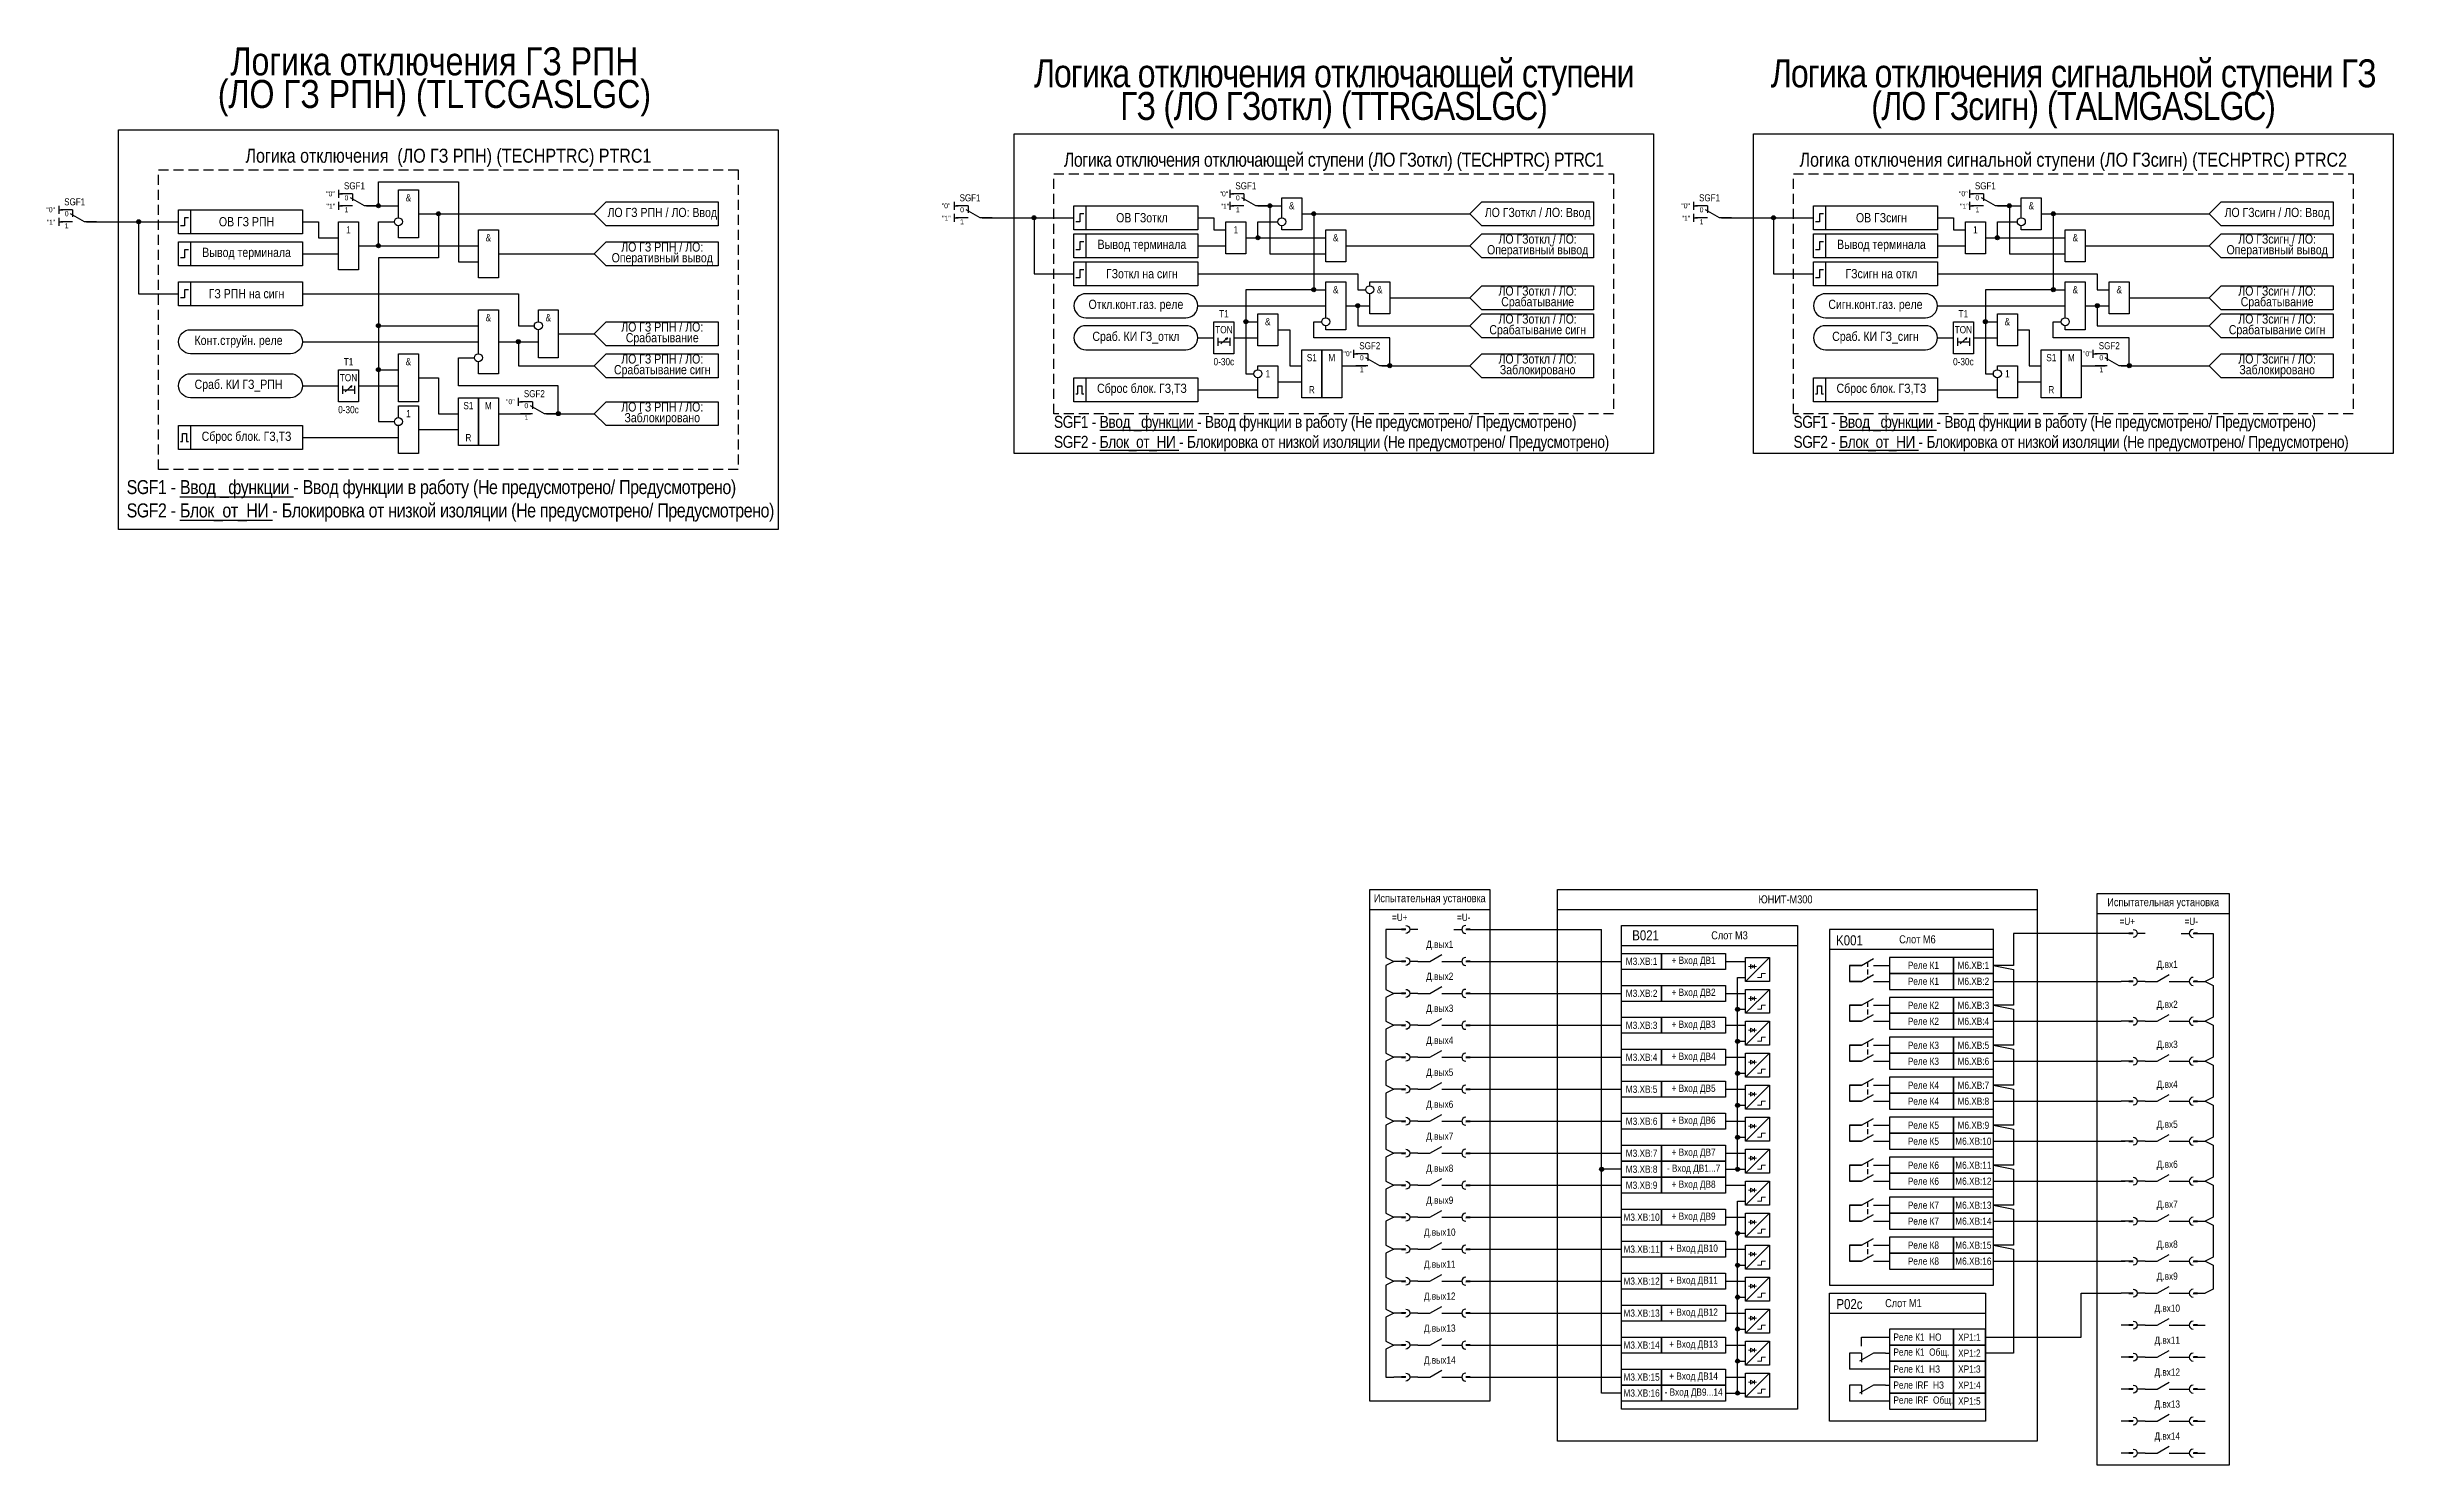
# Model space of a CAD drawing. Header units: millimetres. Extents: x 106 to 2636, y 99 to 588.
# Drawn here: x 106 to 693, y 99 to 454 of the extents above; entities that cross this region are included whole.
import ezdxf
from ezdxf.enums import TextEntityAlignment as Align

# ---------------------------------------------------------------- set-up
doc = ezdxf.new("R2010")
doc.units = ezdxf.units.MM
doc.linetypes.add('штриховая2', pattern=[0.375, 0.25, -0.125])
doc.layers.add('_ОРЗ_0.3', color=7, linetype='Continuous', lineweight=30)
doc.layers.add('TEXT', color=7, linetype='Continuous', lineweight=25)
doc.layers.add('invisible', color=252, linetype='Continuous', plot=False)
doc.layers.add('Основная', color=7, linetype='Continuous')
doc.styles.add('1.8_Gost_RD', font='ARIALN.TTF', dxfattribs={"height": 1.8})
doc.styles.add('2.5_Gost_RD', font='ARIALN.TTF', dxfattribs={"height": 2.5})
doc.styles.add('3.5_Gost_RD', font='ARIALN.TTF', dxfattribs={"height": 3.5})
doc.styles.add('Вывод', font='ARIALN.TTF', dxfattribs={"height": 2.5})
doc.styles.add('Компонент', font='ARIALN.TTF', dxfattribs={"height": 3.5})

msp = doc.modelspace()

# ---------------------------------------------------------------- texts
at = {"ltscale": 100}
for s, insert, char_height, width, attachment_point, style in [('Логика отключения  (ЛО ГЗ РПН) (TECHPTRC) {\\C6;PTRC1}', (206.5, 426), 3.5, 145, 5, '3.5_Gost_RD'), ('&', (196.5, 416), 1.8, 5, 5, '2.5_Gost_RD'), ('"1"', (176, 414.5), 1.25, 2, 1, '3.5_Gost_RD'), ('"1"', (399.67, 414.5), 1.25, 2, 1, '3.5_Gost_RD'), ('&', (417.5, 414), 1.8, 5, 5, '2.5_Gost_RD'), ('"1"', (584.67, 414.5), 1.25, 2, 1, '3.5_Gost_RD'), ('&', (602.5, 414), 1.8, 5, 5, '2.5_Gost_RD'), ('1', (181.5, 408), 1.8, 5, 5, '2.5_Gost_RD'), ('&', (216.5, 406), 1.8, 5, 5, '2.5_Gost_RD'), ('1', (403.5, 408), 1.8, 5, 5, '2.5_Gost_RD'), ('&', (428.5, 406), 1.8, 5, 5, '2.5_Gost_RD'), ('1', (588.5, 408), 1.8, 5, 5, '2.5_Gost_RD'), ('&', (613.5, 406), 1.8, 5, 5, '2.5_Gost_RD'), ('&', (428.5, 393), 1.8, 5, 5, '2.5_Gost_RD'), ('&', (439.5, 393), 1.8, 5, 5, '2.5_Gost_RD'), ('&', (613.5, 393), 1.8, 5, 5, '2.5_Gost_RD'), ('&', (624.5, 393), 1.8, 5, 5, '2.5_Gost_RD'), ('T1', (400.5, 387), 1.8, 5, 5, '2.5_Gost_RD'), ('T1', (585.5, 387), 1.8, 5, 5, '2.5_Gost_RD'), ('\\A1;\\pxsm0.7;Конт.струйн. реле', (154, 380), 2.3, 31, 5, '2.5_Gost_RD'), ('&', (216.5, 386), 1.8, 5, 5, '2.5_Gost_RD'), ('&', (231.5, 386), 1.8, 5, 5, '2.5_Gost_RD'), ('TON', (400.5, 383), 1.8, 5, 5, '2.5_Gost_RD'), ('&', (411.5, 385), 1.8, 5, 5, '2.5_Gost_RD'), ('TON', (585.5, 383), 1.8, 5, 5, '2.5_Gost_RD'), ('&', (596.5, 385), 1.8, 5, 5, '2.5_Gost_RD'), ('T1', (181.5, 375), 1.8, 5, 5, '2.5_Gost_RD'), ('&', (196.5, 375), 1.8, 5, 5, '2.5_Gost_RD'), ('0-30с', (400.5, 375), 1.8, 5, 5, '2.5_Gost_RD'), ('S1', (422.5, 376), 1.8, 5, 5, '2.5_Gost_RD'), ('М', (427.5, 376), 1.8, 5, 5, '2.5_Gost_RD'), ('0-30с', (585.5, 375), 1.8, 5, 5, '2.5_Gost_RD'), ('S1', (607.5, 376), 1.8, 5, 5, '2.5_Gost_RD'), ('М', (612.5, 376), 1.8, 5, 5, '2.5_Gost_RD'), ('\\A1;\\pxsm0.7;Сраб. КИ ГЗ_РПН', (154, 369), 2.3, 31, 5, '2.5_Gost_RD'), ('TON', (181.5, 371), 1.8, 5, 5, '2.5_Gost_RD'), ('1', (411.5, 372), 1.8, 5, 5, '2.5_Gost_RD'), ('1', (596.5, 372), 1.8, 5, 5, '2.5_Gost_RD'), ('0-30с', (181.5, 363), 1.8, 5, 5, '2.5_Gost_RD'), ('S1', (211.5, 364), 1.8, 5, 5, '2.5_Gost_RD'), ('М', (216.5, 364), 1.8, 5, 5, '2.5_Gost_RD'), ('R', (422.5, 368), 1.8, 5, 5, '2.5_Gost_RD'), ('R', (607.5, 368), 1.8, 5, 5, '2.5_Gost_RD'), ('1', (196.5, 362), 1.8, 5, 5, '2.5_Gost_RD'), ('R', (211.5, 356), 1.8, 5, 5, '2.5_Gost_RD'), ('Испытательная установка', (452, 240.5), 2, 30, 5, '1.8_Gost_RD'), ('ЮНИТ-М300', (541, 240.5), 2, 30, 5, '1.8_Gost_RD'), ('Испытательная установка', (635.5, 239.5), 2, 33, 5, '1.8_Gost_RD'), ('\\pxi0.55556,qc;=U+', (444, 236), 1.8, 16, 5, '1.8_Gost_RD'), ('\\pxi0.55556,qc;=U-', (460, 236), 1.8, 16, 5, '1.8_Gost_RD'), ('\\pxi0.55556,qc;=U+', (626, 235), 1.8, 16, 5, '1.8_Gost_RD'), ('\\pxi0.55556,qc;=U-', (642, 235), 1.8, 16, 5, '1.8_Gost_RD'), ('\\pxi0.55556,qc;Д.вых1', (454, 229), 1.8, 16, 5, '1.8_Gost_RD'), ('B021', (506, 231.5), 2.5, 11, 5, '2.5_Gost_RD'), ('Слот М3', (527, 231.5), 2, 34, 5, '1.8_Gost_RD'), ('K001', (557, 230.25), 2.5, 10, 5, '2.5_Gost_RD'), ('Слот М6', (574, 230.5), 2, 81, 5, '1.8_Gost_RD'), ('М3.XB:1', (505, 225), 1.8, 10, 5, '1.8_Gost_RD'), ('+ Вход ДВ1', (518, 225), 1.8, 16, 5, '1.8_Gost_RD'), ('\\pxi0.55556,qc;Реле К1', (575, 224), 1.8, 16, 5, '1.8_Gost_RD'), ('М6.XB:1', (588, 224), 1.8, 10, 5, '1.8_Gost_RD'), ('\\pxi0.55556,qc;Д.вх1', (636, 224), 1.8, 16, 5, '1.8_Gost_RD'), ('\\pxi0.55556,qc;Д.вых2', (454, 221), 1.8, 16, 5, '1.8_Gost_RD'), ('М3.XB:2', (505, 217), 1.8, 10, 5, '1.8_Gost_RD'), ('+ Вход ДВ2', (518, 217), 1.8, 16, 5, '1.8_Gost_RD'), ('\\pxi0.55556,qc;Реле К1', (575, 220), 1.8, 16, 5, '1.8_Gost_RD'), ('М6.XB:2', (588, 220), 1.8, 10, 5, '1.8_Gost_RD'), ('\\pxi0.55556,qc;Д.вых3', (454, 213), 1.8, 16, 5, '1.8_Gost_RD'), ('\\pxi0.55556,qc;Реле К2', (575, 214), 1.8, 16, 5, '1.8_Gost_RD'), ('М6.XB:3', (588, 214), 1.8, 10, 5, '1.8_Gost_RD'), ('\\pxi0.55556,qc;Д.вх2', (636, 214), 1.8, 16, 5, '1.8_Gost_RD'), ('\\pxi0.55556,qc;Д.вых4', (454, 205), 1.8, 16, 5, '1.8_Gost_RD'), ('М3.XB:3', (505, 209), 1.8, 10, 5, '1.8_Gost_RD'), ('+ Вход ДВ3', (518, 209), 1.8, 16, 5, '1.8_Gost_RD'), ('\\pxi0.55556,qc;Реле К2', (575, 210), 1.8, 16, 5, '1.8_Gost_RD'), ('М6.XB:4', (588, 210), 1.8, 10, 5, '1.8_Gost_RD'), ('М3.XB:4', (505, 201), 1.8, 10, 5, '1.8_Gost_RD'), ('+ Вход ДВ4', (518, 201), 1.8, 16, 5, '1.8_Gost_RD'), ('\\pxi0.55556,qc;Реле К3', (575, 204), 1.8, 16, 5, '1.8_Gost_RD'), ('\\pxi0.55556,qc;Реле К3', (575, 200), 1.8, 16, 5, '1.8_Gost_RD'), ('М6.XB:5', (588, 204), 1.8, 10, 5, '1.8_Gost_RD'), ('М6.XB:6', (588, 200), 1.8, 10, 5, '1.8_Gost_RD'), ('\\pxi0.55556,qc;Д.вх3', (636, 204), 1.8, 16, 5, '1.8_Gost_RD'), ('\\pxi0.55556,qc;Д.вых5', (454, 197), 1.8, 16, 5, '1.8_Gost_RD'), ('М3.XB:5', (505, 193), 1.8, 10, 5, '1.8_Gost_RD'), ('+ Вход ДВ5', (518, 193), 1.8, 16, 5, '1.8_Gost_RD'), ('\\pxi0.55556,qc;Реле К4', (575, 194), 1.8, 16, 5, '1.8_Gost_RD'), ('М6.XB:7', (588, 194), 1.8, 10, 5, '1.8_Gost_RD'), ('\\pxi0.55556,qc;Д.вх4', (636, 194), 1.8, 16, 5, '1.8_Gost_RD'), ('\\pxi0.55556,qc;Д.вых6', (454, 189), 1.8, 16, 5, '1.8_Gost_RD'), ('\\pxi0.55556,qc;Реле К4', (575, 190), 1.8, 16, 5, '1.8_Gost_RD'), ('М6.XB:8', (588, 190), 1.8, 10, 5, '1.8_Gost_RD'), ('\\pxi0.55556,qc;Д.вых7', (454, 181), 1.8, 16, 5, '1.8_Gost_RD'), ('М3.XB:6', (505, 185), 1.8, 10, 5, '1.8_Gost_RD'), ('+ Вход ДВ6', (518, 185), 1.8, 16, 5, '1.8_Gost_RD'), ('\\pxi0.55556,qc;Реле К5', (575, 184), 1.8, 16, 5, '1.8_Gost_RD'), ('М6.XB:9', (588, 184), 1.8, 10, 5, '1.8_Gost_RD'), ('\\pxi0.55556,qc;Д.вх5', (636, 184), 1.8, 16, 5, '1.8_Gost_RD'), ('М3.XB:7', (505, 177), 1.8, 10, 5, '1.8_Gost_RD'), ('+ Вход ДВ7', (518, 177), 1.8, 16, 5, '1.8_Gost_RD'), ('\\pxi0.55556,qc;Реле К5', (575, 180), 1.8, 16, 5, '1.8_Gost_RD'), ('М6.XB:10', (588, 180), 1.8, 10, 5, '1.8_Gost_RD'), ('\\pxi0.55556,qc;Д.вых8', (454, 173), 1.8, 16, 5, '1.8_Gost_RD'), ('М3.XB:8', (505, 173), 1.8, 10, 5, '1.8_Gost_RD'), ('- Вход ДВ1...7', (518, 173), 1.8, 16, 5, '1.8_Gost_RD'), ('\\pxi0.55556,qc;Реле К6', (575, 174), 1.8, 16, 5, '1.8_Gost_RD'), ('\\pxi0.55556,qc;Реле К6', (575, 170), 1.8, 16, 5, '1.8_Gost_RD'), ('М6.XB:11', (588, 174), 1.8, 10, 5, '1.8_Gost_RD'), ('М6.XB:12', (588, 170), 1.8, 10, 5, '1.8_Gost_RD'), ('\\pxi0.55556,qc;Д.вх6', (636, 174), 1.8, 16, 5, '1.8_Gost_RD'), ('\\pxi0.55556,qc;Д.вых9', (454, 165), 1.8, 16, 5, '1.8_Gost_RD'), ('М3.XB:9', (505, 169), 1.8, 10, 5, '1.8_Gost_RD'), ('+ Вход ДВ8', (518, 169), 1.8, 16, 5, '1.8_Gost_RD'), ('\\pxi0.55556,qc;Реле К7', (575, 164), 1.8, 16, 5, '1.8_Gost_RD'), ('М6.XB:13', (588, 164), 1.8, 10, 5, '1.8_Gost_RD'), ('\\pxi0.55556,qc;Д.вх7', (636, 164), 1.8, 16, 5, '1.8_Gost_RD'), ('М3.XB:10', (505, 161), 1.8, 10, 5, '1.8_Gost_RD'), ('+ Вход ДВ9', (518, 161), 1.8, 16, 5, '1.8_Gost_RD'), ('\\pxi0.55556,qc;Реле К7', (575, 160), 1.8, 16, 5, '1.8_Gost_RD'), ('М6.XB:14', (588, 160), 1.8, 10, 5, '1.8_Gost_RD'), ('\\pxi0.55556,qc;Д.вых10', (454, 157), 1.8, 16, 5, '1.8_Gost_RD'), ('М3.XB:11', (505, 153), 1.8, 10, 5, '1.8_Gost_RD'), ('+ Вход ДВ10', (518, 153), 1.8, 16, 5, '1.8_Gost_RD'), ('\\pxi0.55556,qc;Реле К8', (575, 154), 1.8, 16, 5, '1.8_Gost_RD'), ('М6.XB:15', (588, 154), 1.8, 10, 5, '1.8_Gost_RD'), ('\\pxi0.55556,qc;Д.вх8', (636, 154), 1.8, 16, 5, '1.8_Gost_RD'), ('\\pxi0.55556,qc;Д.вых11', (454, 149), 1.8, 16, 5, '1.8_Gost_RD'), ('\\pxi0.55556,qc;Реле К8', (575, 150), 1.8, 16, 5, '1.8_Gost_RD'), ('М6.XB:16', (588, 150), 1.8, 10, 5, '1.8_Gost_RD'), ('\\pxi0.55556,qc;Д.вх9', (636, 146), 1.8, 16, 5, '1.8_Gost_RD'), ('\\pxi0.55556,qc;Д.вых12', (454, 141), 1.8, 16, 5, '1.8_Gost_RD'), ('М3.XB:12', (505, 145), 1.8, 10, 5, '1.8_Gost_RD'), ('+ Вход ДВ11', (518, 145), 1.8, 16, 5, '1.8_Gost_RD'), ('М3.XB:13', (505, 137), 1.8, 10, 5, '1.8_Gost_RD'), ('+ Вход ДВ12', (518, 137), 1.8, 16, 5, '1.8_Gost_RD'), ('Р02с', (557, 139.25), 2.5, 10, 5, '2.5_Gost_RD'), ('Слот М1', (570.5, 139.5), 2, 81, 5, '1.8_Gost_RD'), ('\\pxi0.55556,qc;Д.вх10', (636, 138), 1.8, 16, 5, '1.8_Gost_RD'), ('\\pxi0.55556,qc;Д.вых13', (454, 133), 1.8, 16, 5, '1.8_Gost_RD'), ('М3.XB:14', (505, 129), 1.8, 10, 5, '1.8_Gost_RD'), ('+ Вход ДВ13', (518, 129), 1.8, 16, 5, '1.8_Gost_RD'), ('\\pxi0.55556,ql;Реле К1  НО', (575, 131), 1.8, 16, 5, '1.8_Gost_RD'), ('XP1:1', (587, 131), 1.8, 8, 5, '1.8_Gost_RD'), ('\\pxi0.55556,qc;Д.вх11', (636, 130), 1.8, 16, 5, '1.8_Gost_RD'), ('\\pxi0.55556,qc;Д.вых14', (454, 125), 1.8, 16, 5, '1.8_Gost_RD'), ('\\pxi0.55556,ql;Реле К1  Общ.', (575, 127), 1.8, 16, 5, '1.8_Gost_RD'), ('\\pxi0.55556,ql;Реле К1  НЗ', (575, 123), 1.8, 16, 5, '1.8_Gost_RD'), ('XP1:2', (587, 127), 1.8, 8, 5, '1.8_Gost_RD'), ('XP1:3', (587, 123), 1.8, 8, 5, '1.8_Gost_RD'), ('М3.XB:15', (505, 121), 1.8, 10, 5, '1.8_Gost_RD'), ('М3.XB:16', (505, 117), 1.8, 10, 5, '1.8_Gost_RD'), ('- Вход ДВ9...14', (518, 117), 1.8, 16, 5, '1.8_Gost_RD'), ('+ Вход ДВ14', (518, 121), 1.8, 16, 5, '1.8_Gost_RD'), ('\\pxi0.55556,ql;Реле IRF  НЗ', (575, 119), 1.8, 16, 5, '1.8_Gost_RD'), ('XP1:4', (587, 119), 1.8, 8, 5, '1.8_Gost_RD'), ('\\pxi0.55556,qc;Д.вх12', (636, 122), 1.8, 16, 5, '1.8_Gost_RD'), ('\\pxi0.55556,ql;Реле IRF  Общ.', (575, 115), 1.8, 16, 5, '1.8_Gost_RD'), ('XP1:5', (587, 115), 1.8, 8, 5, '1.8_Gost_RD'), ('\\pxi0.55556,qc;Д.вх13', (636, 114), 1.8, 16, 5, '1.8_Gost_RD'), ('\\pxi0.55556,qc;Д.вх14', (636, 106), 1.8, 16, 5, '1.8_Gost_RD')]:
    msp.add_mtext(s, dxfattribs=dict(at, insert=insert, char_height=char_height, width=width, attachment_point=attachment_point, style=style))
at = {"color": 30, "ltscale": 100, "attachment_point": 5, "style": '3.5_Gost_RD'}
for s, insert, char_height, width in [('\\pxsm0.7;{\\T0.95;Логика отключения отключающей ступени (ЛО ГЗоткл) (TECHPTRC) \\C6;PTRC1}', (428, 425), 3.5, 140), ('Логика отключения сигнальной ступени (ЛО ГЗсигн) (TECHPTRC) {\\C6;PTRC2}', (613, 425), 3.5, 140), ('\\pxql;{\\T0.95;SGF1 - \\LВвод _функции\\l - Ввод функции в работу (Не предусмотрено/ Предусмотрено)\\PSGF2 - \\LБлок_от_HИ\\l - Блокировка от низкой изоляции (Не предусмотрено/ Предусмотрено)}', (433, 357), 3, 150), ('\\pxql;{\\T0.95;SGF1 - \\LВвод _функции\\l - Ввод функции в работу (Не предусмотрено/ Предусмотрено)\\PSGF2 - \\LБлок_от_HИ\\l - Блокировка от низкой изоляции (Не предусмотрено/ Предусмотрено)}', (618, 357), 3, 150), ('\\pxql;{\\T0.95;SGF1 - \\LВвод _функции\\l - Ввод функции в работу (Не предусмотрено/ Предусмотрено)\\PSGF2 - \\LБлок_от_HИ\\l - Блокировка от низкой изоляции (Не предусмотрено/ Предусмотрено)}', (207.5, 340.19), 3.5, 163)]:
    msp.add_mtext(s, dxfattribs=dict(at, insert=insert, char_height=char_height, width=width))
at = {"color": 6, "ltscale": 100, "char_height": 1.25, "width": 2, "attachment_point": 1, "style": '3.5_Gost_RD'}
for insert in [(330, 411.5), (515, 411.5)]:
    msp.add_mtext('"1"', dxfattribs=dict(at, insert=insert))
at = {"layer": 'invisible', "ltscale": 100, "insert": (106, 410.5), "char_height": 1.25, "width": 2, "attachment_point": 1, "style": '3.5_Gost_RD'}
msp.add_mtext('"1"', dxfattribs=at)
at = {"layer": 'TEXT', "ltscale": 100, "attachment_point": 5}
for s, insert, char_height, width, style in [('\\pxsm0.7;Логика отключения ГЗ РПН \\P(ЛО ГЗ РПН) (TLTCGASLGC)', (203, 445), 7, 180, '3.5_Gost_RD'), ('\\pxsm0.7;ОВ ГЗ РПН', (156, 410), 2.3, 28, '2.5_Gost_RD'), ('\\pxsm0.7;ЛО ГЗ РПН / ЛО: Ввод', (260, 412), 2.3, 28, '2.5_Gost_RD'), ('\\pxsm0.7;ОВ ГЗоткл', (380, 411), 2.3, 28, '2.5_Gost_RD'), ('\\pxsm0.7;ЛО ГЗоткл / ЛО: Ввод', (479, 412), 2.3, 28, '2.5_Gost_RD'), ('\\pxsm0.7;ОВ ГЗсигн', (565, 411), 2.3, 28, '2.5_Gost_RD'), ('\\pxsm0.7;ЛО ГЗсигн / ЛО: Ввод', (664, 412), 2.3, 28, '2.5_Gost_RD'), ('\\pxsm0.7;ЛО ГЗоткл / ЛО: Оперативный вывод', (479, 404), 2.3, 29.1213, '2.5_Gost_RD'), ('\\pxsm0.7;ЛО ГЗсигн / ЛО: Оперативный вывод', (664, 404), 2.3, 25.7514, '2.5_Gost_RD'), ('\\pxsm0.7;ЛО ГЗ РПН / ЛО: Оперативный вывод', (260, 402), 2.3, 28, '2.5_Gost_RD'), ('\\pxsm0.7;ГЗоткл на сигн', (380, 397), 2.3, 28, '2.5_Gost_RD'), ('\\pxsm0.7;ЛО ГЗоткл / ЛО: Срабатывание', (479, 391), 2.3, 28, '2.5_Gost_RD'), ('\\pxsm0.7;ГЗсигн на откл', (565, 397), 2.3, 28, '2.5_Gost_RD'), ('\\pxsm0.7;ЛО ГЗсигн / ЛО: Срабатывание', (664, 391), 2.3, 28, '2.5_Gost_RD'), ('\\pxsm0.7;ГЗ РПН на сигн', (156, 392), 2.3, 28, '2.5_Gost_RD'), ('\\A1;\\pxsm0.7;Откл.конт.газ. реле', (378.5, 389), 2.3, 31, '2.5_Gost_RD'), ('\\A1;\\pxsm0.7;Сигн.конт.газ. реле', (563.5, 389), 2.3, 31, '2.5_Gost_RD'), ('\\pxsm0.7;ЛО ГЗ РПН / ЛО: Срабатывание', (260, 382), 2.3, 28, '2.5_Gost_RD'), ('\\A1;\\pxsm0.7;Сраб. КИ ГЗ_откл', (378.5, 381), 2.3, 31, '2.5_Gost_RD'), ('\\pxsm0.7;ЛО ГЗоткл / ЛО: Срабатывание сигн', (479, 384), 2.3, 28, '2.5_Gost_RD'), ('\\A1;\\pxsm0.7;Сраб. КИ ГЗ_сигн', (563.5, 381), 2.3, 31, '2.5_Gost_RD'), ('\\pxsm0.7;ЛО ГЗсигн / ЛО: Срабатывание сигн', (664, 384), 2.3, 28, '2.5_Gost_RD'), ('\\pxsm0.7;ЛО ГЗ РПН / ЛО: Срабатывание сигн', (260, 374), 2.3, 28, '2.5_Gost_RD'), ('\\pxsm0.7;ЛО ГЗоткл / ЛО: Заблокировано', (479, 374), 2.3, 32.0275, '2.5_Gost_RD'), ('\\pxsm0.7;ЛО ГЗсигн / ЛО: Заблокировано', (664, 374), 2.3, 36.4264, '2.5_Gost_RD'), ('\\pxsm0.7;ЛО ГЗ РПН / ЛО: Заблокировано', (260, 362), 2.3, 28, '2.5_Gost_RD'), ('\\pxsm0.7;Сброс блок. ГЗ,ТЗ', (380, 368), 2.3, 28, '2.5_Gost_RD'), ('\\pxsm0.7;Сброс блок. ГЗ,ТЗ', (565, 368), 2.3, 28, '2.5_Gost_RD'), ('\\pxsm0.7;Сброс блок. ГЗ,ТЗ', (156, 356), 2.3, 28, '2.5_Gost_RD')]:
    msp.add_mtext(s, dxfattribs=dict(at, insert=insert, char_height=char_height, width=width, style=style))
at = {"layer": 'TEXT', "color": 3, "ltscale": 100, "char_height": 7, "attachment_point": 5, "style": '3.5_Gost_RD'}
for s, insert, width in [('\\pxsm0.7;{\\T0.95;Логика отключения отключающей ступени ГЗ (ЛО ГЗоткл) (TTRGASLGC)}', (428, 442), 160), ('\\pxsm0.7;{\\T0.95;Логика отключения сигнальной ступени ГЗ (ЛО ГЗсигн) (TALMGASLGC)}', (613, 442), 153.8217)]:
    msp.add_mtext(s, dxfattribs=dict(at, insert=insert, width=width))
at = {"layer": 'TEXT', "color": 0, "ltscale": 100, "char_height": 2.3, "width": 28, "attachment_point": 5, "style": '2.5_Gost_RD'}
for insert in [(380, 404), (565, 404), (156, 402)]:
    msp.add_mtext('\\pxsm0.7;{\\C256;Вывод терминала}', dxfattribs=dict(at, insert=insert))

# ---------------------------------------------------------------- blocks, each defined once
blk = doc.blocks.new('Точка')
at = {"ltscale": 100}
h = blk.add_hatch(color=256, dxfattribs=at)
h.dxf.hatch_style = 1
edge = h.paths.add_edge_path()
edge.add_arc((0, 0), 0.5, 0, 360)
blk.add_circle((0, 0), 0.5, dxfattribs=at)
blk = doc.blocks.new('*U1031')
at = {"layer": 'Основная', "color": 0}
blk.add_line((0, 0), (6, 3.4), dxfattribs=at)
blk = doc.blocks.new('*U1040')
at = {"layer": 'Основная', "color": 0}
for p, q in [((-3, 0), (-9, 0)), ((9, 0), (3, 0))]:
    blk.add_line(p, q, dxfattribs=at)
at = {"layer": 'Основная', "ltscale": 0.25, "xscale": -1}
blk.add_blockref('*U1031', (3, 0), dxfattribs=at)
at = {"layer": 'Основная'}
for tag, height, style, p in [('ОУ', 3.5, 'Компонент', (-2, 10)), ('В1', 2.5, 'Вывод', (-14, 6)), ('В2', 2.5, 'Вывод', (-6, 4))]:
    blk.add_attdef(tag, text='', height=height, dxfattribs=dict(at, style=style)).set_placement(p, align=Align.MIDDLE_CENTER)
blk = doc.blocks.new('*U101')
at = {"ltscale": 0.25, "const_width": 1, "flags": 128}
blk.add_lwpolyline([(0, 0), (2.5, 0), (2.5, 0), (0, 0)], close=True, dxfattribs=at)
blk = doc.blocks.new('*U100')
at = {"ltscale": 0.25}
blk.add_arc((2, 0), 2, 90, 270, dxfattribs=at)
blk = doc.blocks.new('*U1057')
at = {"layer": 'Основная', "color": 0}
for p, q in [((-6, 0), (-2, 0)), ((0, 0), (6, 0))]:
    blk.add_line(p, q, dxfattribs=at)
at = {"ltscale": 0.25}
for name, p in [('*U100', (-2, 0)), ('*U101', (-0.25, 0))]:
    blk.add_blockref(name, p, dxfattribs=at)
at = {"layer": 'Основная'}
for tag, height, style, p in [('ОУ2', 3.5, 'Компонент', (-6, 5)), ('ОУ1', 3.5, 'Компонент', (6, 5)), ('В2', 2.5, 'Вывод', (-6, -3)), ('В1', 2.5, 'Вывод', (6, -3))]:
    blk.add_attdef(tag, text='', height=height, dxfattribs=dict(at, style=style)).set_placement(p, align=Align.MIDDLE_CENTER)
blk = doc.blocks.new('*U1058')
at = {"layer": 'Основная', "color": 0}
for p, q in [((0, 0), (-6, 0)), ((6, 0), (2, 0))]:
    blk.add_line(p, q, dxfattribs=at)
at = {"ltscale": 0.25, "xscale": -1}
for name, p in [('*U101', (0.25, 0)), ('*U100', (2, 0))]:
    blk.add_blockref(name, p, dxfattribs=at)
at = {"layer": 'Основная'}
for tag, height, style, p in [('ОУ1', 3.5, 'Компонент', (-6, 5)), ('ОУ2', 3.5, 'Компонент', (6, 5)), ('В1', 2.5, 'Вывод', (-6, -3)), ('В2', 2.5, 'Вывод', (6, -3))]:
    blk.add_attdef(tag, text='', height=height, dxfattribs=dict(at, style=style)).set_placement(p, align=Align.MIDDLE_CENTER)
blk = doc.blocks.new('*U1032')
at = {"layer": 'Основная', "color": 0}
blk.add_line((0, 0), (7, -4), dxfattribs=at)
at = {"layer": 'Основная', "ltscale": 0.35}
blk.add_line((6, 0), (6, -4.5), dxfattribs=at)
blk = doc.blocks.new('*U1037')
at = {"layer": 'Основная', "color": 0}
for p, q in [((-9, 0), (-3, 0)), ((3, 0), (9, 0))]:
    blk.add_line(p, q, dxfattribs=at)
at = {"layer": 'Основная', "ltscale": 0.25}
blk.add_blockref('*U1032', (-3, 0), dxfattribs=at)
at = {"layer": 'Основная'}
for tag, height, style, p in [('ОУ', 3.5, 'Компонент', (2, 10)), ('В2', 2.5, 'Вывод', (6, 4)), ('В1', 2.5, 'Вывод', (14, 6))]:
    blk.add_attdef(tag, text='', height=height, dxfattribs=dict(at, style=style)).set_placement(p, align=Align.MIDDLE_CENTER)
blk = doc.blocks.new('*U1039')
at = {"layer": 'Основная', "color": 0}
for p, q in [((-3, 0), (-9, 0)), ((9, 0), (3, 0))]:
    blk.add_line(p, q, dxfattribs=at)
at = {"layer": 'Основная', "ltscale": 0.25, "xscale": -1}
blk.add_blockref('*U1031', (3, 0), dxfattribs=at)
at = {"layer": 'Основная'}
for tag, height, style, p in [('ОУ', 3.5, 'Компонент', (-2, 10)), ('В1', 2.5, 'Вывод', (-14, 6)), ('В2', 2.5, 'Вывод', (-6, 4))]:
    blk.add_attdef(tag, text='', height=height, dxfattribs=dict(at, style=style)).set_placement(p, align=Align.MIDDLE_CENTER)
blk = doc.blocks.new('*U1033')
at = {"layer": 'Основная', "color": 0}
blk.add_line((0, 0), (7, 4), dxfattribs=at)
at = {"layer": 'Основная', "ltscale": 0.35}
blk.add_line((6, 6), (6, 2.5), dxfattribs=at)
blk = doc.blocks.new('*U1015')
at = {"layer": 'Основная', "color": 0}
for p, q in [((-3, 6), (-9, 6)), ((-3, 0), (-9, 0)), ((9, 0), (3, 0))]:
    blk.add_line(p, q, dxfattribs=at)
at = {"layer": 'Основная', "ltscale": 0.25, "xscale": -1}
blk.add_blockref('*U1033', (3, 0), dxfattribs=at)
at = {"layer": 'Основная'}
for tag, height, style, p in [('ОУ', 3.5, 'Компонент', (-2, 10)), ('В1', 2.5, 'Вывод', (-13, 6)), ('В2', 2.5, 'Вывод', (-6, 4)), ('В3', 2.5, 'Вывод', (-6, -2))]:
    blk.add_attdef(tag, text='', height=height, dxfattribs=dict(at, style=style)).set_placement(p, align=Align.MIDDLE_CENTER)
blk = doc.blocks.new('*U981')
at = {"layer": 'Основная', "color": 0}
for p, q in [((-3, 6), (-9, 6)), ((-3, 0), (-9, 0)), ((9, 0), (3, 0))]:
    blk.add_line(p, q, dxfattribs=at)
at = {"layer": 'Основная', "ltscale": 0.25, "xscale": -1}
blk.add_blockref('*U1033', (3, 0), dxfattribs=at)
at = {"layer": 'Основная'}
for tag, height, style, p in [('ОУ', 3.5, 'Компонент', (-2, 10)), ('В1', 2.5, 'Вывод', (-14, 6)), ('В2', 2.5, 'Вывод', (-6, 4)), ('В3', 2.5, 'Вывод', (-6, -2))]:
    blk.add_attdef(tag, text='', height=height, dxfattribs=dict(at, style=style)).set_placement(p, align=Align.MIDDLE_CENTER)

# ---------------------------------------------------------------- linework, layer by layer
at = {"ltscale": 100}
for p, q in [((179, 418), (179, 416)), ((179, 417), (180, 417)), ((402, 418), (402, 416)), ((402, 417), (403, 417)), ((587, 418), (587, 416)), ((587, 417), (588, 417)), ((179, 415), (179, 413)), ((179, 414), (180, 414)), ((402, 415), (402, 413)), ((402, 414), (403, 414)), ((587, 415), (587, 413)), ((587, 414), (588, 414)), ((403, 381), (403, 381)), ((433, 376), (433, 378)), ((433, 377), (434, 377)), ((588, 381), (588, 381)), ((618, 376), (618, 378)), ((618, 377), (619, 377)), ((184, 369), (184, 369)), ((224, 364), (224, 366)), ((224, 365), (225, 365)), ((443, 233), (441, 233)), ((441, 233), (441, 226)), ((464, 233), (495, 233)), ((495, 173), (495, 233)), ((625, 232), (598, 232)), ((598, 232), (598, 224)), ((646, 232), (648, 232)), ((648, 232), (648, 221)), ((441, 226), (443, 225)), ((443, 225), (441, 224)), ((441, 224), (441, 218)), ((449, 225), (448, 225)), ((463, 225), (500, 225)), ((560, 224), (557, 224)), ((566, 224), (567, 224)), ((598, 224), (593, 224)), ((593, 224), (598, 223)), ((441, 218), (443, 217)), ((560, 220), (557, 220)), ((566, 220), (567, 220)), ((593, 220), (625, 220)), ((598, 223), (598, 214)), ((631, 220), (630, 220)), ((648, 221), (646, 220)), ((646, 220), (648, 219)), ((648, 219), (648, 211)), ((443, 217), (441, 216)), ((441, 216), (441, 210)), ((449, 217), (448, 217)), ((463, 217), (500, 217)), ((560, 214), (557, 214)), ((566, 214), (567, 214)), ((598, 214), (593, 214)), ((593, 214), (598, 213)), ((598, 213), (598, 204)), ((441, 210), (443, 209)), ((443, 209), (441, 208)), ((441, 208), (441, 202)), ((449, 209), (448, 209)), ((463, 209), (500, 209)), ((560, 210), (557, 210)), ((566, 210), (567, 210)), ((593, 210), (625, 210)), ((631, 210), (630, 210)), ((648, 211), (646, 210)), ((646, 210), (648, 209)), ((648, 209), (648, 201)), ((441, 202), (443, 201)), ((443, 201), (441, 200)), ((441, 200), (441, 194)), ((449, 201), (448, 201)), ((463, 201), (500, 201)), ((560, 204), (557, 204)), ((560, 200), (557, 200)), ((566, 204), (567, 204)), ((566, 200), (567, 200)), ((598, 204), (593, 204)), ((593, 204), (598, 203)), ((593, 200), (625, 200)), ((598, 203), (598, 194)), ((631, 200), (630, 200)), ((648, 201), (646, 200)), ((646, 200), (648, 199)), ((441, 194), (443, 193)), ((560, 194), (557, 194)), ((566, 194), (567, 194)), ((598, 194), (593, 194)), ((593, 194), (598, 193)), ((648, 199), (648, 191)), ((443, 193), (441, 192)), ((441, 192), (441, 186)), ((449, 193), (448, 193)), ((463, 193), (500, 193)), ((560, 190), (557, 190)), ((566, 190), (567, 190)), ((593, 190), (625, 190)), ((598, 193), (598, 184)), ((631, 190), (630, 190)), ((648, 191), (646, 190)), ((646, 190), (648, 189)), ((648, 189), (648, 181)), ((441, 186), (443, 185)), ((443, 185), (441, 184)), ((441, 184), (441, 178)), ((449, 185), (448, 185)), ((463, 185), (500, 185)), ((560, 184), (557, 184)), ((566, 184), (567, 184)), ((598, 184), (593, 184)), ((593, 184), (598, 183)), ((598, 183), (598, 174)), ((441, 178), (443, 177)), ((443, 177), (441, 176)), ((449, 177), (448, 177)), ((463, 177), (500, 177)), ((560, 180), (557, 180)), ((566, 180), (567, 180)), ((593, 180), (626, 180)), ((631, 180), (630, 180)), ((648, 181), (646, 180)), ((646, 180), (648, 179)), ((648, 179), (648, 171)), ((441, 176), (441, 170)), ((500, 173), (495, 173)), ((495, 117), (495, 173)), ((560, 174), (557, 174)), ((566, 174), (567, 174)), ((598, 174), (593, 174)), ((593, 174), (598, 173)), ((598, 173), (598, 164)), ((648, 171), (646, 170)), ((441, 170), (443, 169)), ((443, 169), (441, 168)), ((441, 168), (441, 162)), ((449, 169), (448, 169)), ((463, 169), (500, 169)), ((560, 170), (557, 170)), ((566, 170), (567, 170)), ((593, 170), (626, 170)), ((631, 170), (630, 170)), ((646, 170), (648, 169)), ((648, 169), (648, 161)), ((441, 162), (443, 161)), ((443, 161), (441, 160)), ((441, 160), (441, 154)), ((449, 161), (448, 161)), ((463, 161), (500, 161)), ((560, 164), (557, 164)), ((560, 160), (557, 160)), ((566, 164), (567, 164)), ((566, 160), (567, 160)), ((598, 164), (593, 164)), ((593, 164), (598, 163)), ((593, 160), (626, 160)), ((598, 163), (598, 154)), ((631, 160), (630, 160)), ((648, 161), (646, 160)), ((646, 160), (648, 159)), ((648, 159), (648, 151)), ((441, 154), (443, 153)), ((443, 153), (441, 152)), ((449, 153), (448, 153)), ((463, 153), (500, 153)), ((560, 154), (557, 154)), ((566, 154), (567, 154)), ((598, 154), (593, 154)), ((593, 154), (598, 153)), ((598, 153), (598, 127)), ((441, 152), (441, 146)), ((560, 150), (557, 150)), ((566, 150), (567, 150)), ((593, 150), (626, 150)), ((631, 150), (630, 150)), ((648, 151), (646, 150)), ((646, 150), (648, 149)), ((648, 149), (648, 143)), ((441, 146), (443, 145)), ((443, 145), (441, 144)), ((441, 144), (441, 138)), ((449, 145), (448, 145)), ((463, 145), (500, 145)), ((631, 142), (630, 142)), ((648, 143), (646, 142)), ((441, 138), (443, 137)), ((443, 137), (441, 136)), ((441, 136), (441, 130)), ((449, 137), (448, 137)), ((463, 137), (500, 137)), ((441, 130), (443, 129)), ((631, 134), (630, 134)), ((443, 129), (441, 128)), ((441, 128), (441, 121)), ((449, 129), (448, 129)), ((463, 129), (500, 129)), ((560, 127), (557, 127)), ((566, 127), (567, 127)), ((598, 127), (591, 127)), ((631, 126), (630, 126)), ((441, 121), (443, 121)), ((449, 121), (448, 121)), ((463, 121), (500, 121)), ((567, 123), (557, 123)), ((566, 119), (567, 119)), ((631, 118), (630, 118)), ((500, 117), (495, 117)), ((567, 115), (557, 115)), ((631, 110), (630, 110)), ((631, 102), (630, 102))]:
    msp.add_line(p, q, dxfattribs=at)
at = {"color": 6, "ltscale": 100}
for p, q in [((333, 415), (333, 413)), ((333, 414), (334, 414)), ((333, 412), (333, 410)), ((333, 411), (334, 411)), ((518, 415), (518, 413)), ((518, 414), (519, 414)), ((518, 412), (518, 410)), ((518, 411), (519, 411))]:
    msp.add_line(p, q, dxfattribs=at)
at = {"color": 7, "ltscale": 100}
for p, q in [((399.7, 379.46), (401.37, 380.95)), ((401.37, 380.95), (400.85, 380.73)), ((401.37, 380.95), (401.11, 380.48)), ((584.7, 379.46), (586.37, 380.95)), ((586.37, 380.95), (585.85, 380.73)), ((586.37, 380.95), (586.11, 380.48)), ((180.7, 367.46), (182.37, 368.95)), ((182.37, 368.95), (181.85, 368.73)), ((182.37, 368.95), (182.11, 368.48))]:
    msp.add_line(p, q, dxfattribs=at)
at = {"lineweight": 13, "ltscale": 0.25}
for p, q in [((533.25, 224.25), (533.25, 223.25)), ((533.25, 216.25), (533.25, 215.25)), ((533.25, 208.25), (533.25, 207.25)), ((533.25, 200.25), (533.25, 199.25)), ((533.25, 192.25), (533.25, 191.25)), ((533.25, 184.25), (533.25, 183.25)), ((533.25, 176.25), (533.25, 175.25)), ((533.25, 168.25), (533.25, 167.25)), ((533.25, 160.25), (533.25, 159.25)), ((533.25, 152.25), (533.25, 151.25)), ((533.25, 144.25), (533.25, 143.25)), ((533.25, 136.25), (533.25, 135.25)), ((533.25, 128.25), (533.25, 127.25)), ((533.25, 120.25), (533.25, 119.25))]:
    msp.add_line(p, q, dxfattribs=at)
at = {"color": 3, "ltscale": 100}
for points in [[(124, 433), (289, 433), (289, 333), (124, 333)], [(348, 432), (508, 432), (508, 352), (348, 352)], [(533, 432), (693, 432), (693, 352), (533, 352)]]:
    msp.add_lwpolyline(points, close=True, dxfattribs=at)
at = {"linetype": 'штриховая2', "ltscale": 10}
for points in [[(134, 423), (279, 423), (279, 348), (134, 348)], [(358, 422), (498, 422), (498, 362), (358, 362)], [(543, 422), (683, 422), (683, 362), (543, 362)]]:
    msp.add_lwpolyline(points, close=True, dxfattribs=at)
at = {"ltscale": 100}
for points in [[(186, 414), (189, 414), (189, 420), (209, 420), (209, 400), (214, 400)], [(194, 411), (194, 418), (199, 418), (199, 406), (194, 406), (194, 409)], [(186, 414), (194, 414)], [(199, 412), (204, 412), (204, 401), (189, 401), (189, 394), (189, 394)], [(199, 412), (204, 412), (204, 401), (189, 401), (189, 384), (214, 384)], [(199, 412), (204, 412), (204, 401), (189, 401), (189, 373), (194, 373)], [(199, 412), (204, 412), (204, 401), (189, 401), (189, 360), (193, 360)], [(199, 412), (243, 412)], [(243, 412), (246, 415), (274, 415), (274, 409), (246, 409), (243, 412)], [(394, 411), (398, 411), (398, 408), (401, 408)], [(420, 412), (423, 412), (423, 393), (406, 393), (406, 385), (409, 385)], [(420, 412), (423, 412), (423, 393), (406, 393), (406, 372), (408, 372)], [(409, 414), (415, 414)], [(409, 414), (412, 414), (412, 402), (426, 402)], [(415, 411), (415, 416), (420, 416), (420, 408), (415, 408), (415, 409)], [(420, 412), (462, 412)], [(420, 412), (423, 412), (423, 393), (426, 393)], [(462, 412), (465, 415), (493, 415), (493, 409), (465, 409), (462, 412)], [(579, 411), (583, 411), (583, 408), (586, 408)], [(605, 412), (608, 412), (608, 393), (591, 393), (591, 385), (594, 385)], [(605, 412), (608, 412), (608, 393), (591, 393), (591, 372), (593, 372)], [(594, 414), (600, 414)], [(594, 414), (597, 414), (597, 402), (611, 402)], [(600, 411), (600, 416), (605, 416), (605, 408), (600, 408), (600, 409)], [(605, 412), (647, 412)], [(605, 412), (608, 412), (608, 393), (611, 393)], [(647, 412), (650, 415), (678, 415), (678, 409), (650, 409), (647, 412)], [(170, 410), (174, 410), (174, 406), (179, 406)], [(184, 404), (189, 404), (189, 410), (193, 410)], [(243, 402), (246, 405), (274, 405), (274, 399), (246, 399), (243, 402)], [(406, 406), (409, 406), (409, 410), (414, 410)], [(406, 406), (426, 406)], [(462, 404), (465, 407), (493, 407), (493, 401), (465, 401), (462, 404)], [(591, 406), (594, 406), (594, 410), (599, 410)], [(591, 406), (611, 406)], [(647, 404), (650, 407), (678, 407), (678, 401), (650, 401), (647, 404)], [(170, 402), (179, 402)], [(184, 404), (214, 404)], [(219, 402), (243, 402)], [(394, 404), (401, 404)], [(431, 404), (462, 404)], [(579, 404), (586, 404)], [(616, 404), (647, 404)], [(394, 397), (434, 397), (434, 393), (436, 393)], [(426, 386), (426, 395), (431, 395), (431, 383), (426, 383), (426, 384)], [(437, 394), (437, 395), (442, 395), (442, 387), (437, 387), (437, 392)], [(462, 391), (465, 394), (493, 394), (493, 388), (465, 388), (462, 391)], [(579, 397), (619, 397), (619, 393), (622, 393)], [(611, 386), (611, 395), (616, 395), (616, 383), (611, 383), (611, 384)], [(647, 391), (650, 394), (678, 394), (678, 388), (650, 388), (647, 391)], [(170, 392), (224, 392), (224, 384), (228, 384)], [(214, 377), (214, 388), (219, 388), (219, 372), (214, 372), (214, 375)], [(229, 385), (229, 388), (234, 388), (234, 376), (229, 376), (229, 383)], [(394, 389), (426, 389)], [(431, 389), (437, 389)], [(431, 389), (434, 389), (434, 384), (462, 384)], [(442, 391), (462, 391)], [(579, 389), (611, 389)], [(616, 389), (622, 389)], [(616, 389), (619, 389), (619, 384), (647, 384)], [(627, 391), (647, 391)], [(234, 382), (243, 382)], [(243, 382), (246, 385), (274, 385), (274, 379), (246, 379), (243, 382)], [(414, 383), (417, 383), (417, 374), (420, 374)], [(440, 374), (442, 374), (442, 381), (423, 381), (423, 385), (425, 385)], [(462, 384), (465, 387), (493, 387), (493, 381), (465, 381), (462, 384)], [(599, 383), (602, 383), (602, 374), (605, 374)], [(625, 374), (627, 374), (627, 381), (608, 381), (608, 385), (610, 385)], [(647, 384), (650, 387), (678, 387), (678, 381), (650, 381), (647, 384)], [(170, 380), (214, 380)], [(231, 362), (234, 362), (234, 369), (209, 369), (209, 376), (213, 376)], [(219, 380), (229, 380)], [(219, 380), (224, 380), (224, 374), (243, 374)], [(243, 374), (246, 377), (274, 377), (274, 371), (246, 371), (243, 374)], [(394, 381), (398, 381)], [(399, 381), (399, 379)], [(399, 380), (402, 380)], [(402, 381), (402, 379)], [(403, 381), (409, 381)], [(462, 374), (465, 377), (493, 377), (493, 371), (465, 371), (462, 374)], [(579, 381), (583, 381)], [(584, 381), (584, 379)], [(584, 380), (587, 380)], [(587, 381), (587, 379)], [(588, 381), (594, 381)], [(647, 374), (650, 377), (678, 377), (678, 371), (650, 371), (647, 374)], [(199, 371), (204, 371), (204, 362), (209, 362)], [(409, 373), (409, 374), (414, 374), (414, 366), (409, 366), (409, 371)], [(414, 370), (420, 370)], [(430, 374), (436, 374)], [(440, 374), (462, 374)], [(594, 373), (594, 374), (599, 374), (599, 366), (594, 366), (594, 371)], [(599, 370), (605, 370)], [(615, 374), (621, 374)], [(625, 374), (647, 374)], [(170, 369), (179, 369)], [(180, 369), (180, 367)], [(180, 368), (183, 368)], [(183, 369), (183, 367)], [(184, 369), (194, 369)], [(194, 361), (194, 364), (199, 364), (199, 352), (194, 352), (194, 359)], [(243, 362), (246, 365), (274, 365), (274, 359), (246, 359), (243, 362)], [(394, 368), (409, 368)], [(579, 368), (594, 368)], [(219, 362), (227, 362)], [(231, 362), (243, 362)], [(170, 356), (194, 356)], [(199, 358), (209, 358)], [(437, 238), (467, 238)], [(484, 238), (604, 238)], [(619, 237), (652, 237)], [(500, 229), (544, 229)], [(593, 228), (552, 228)], [(557, 224), (557, 220)], [(529, 173), (529, 221)], [(557, 214), (557, 210)], [(557, 204), (557, 200)], [(557, 194), (557, 190)], [(557, 184), (557, 180)], [(557, 174), (557, 170)], [(529, 117), (529, 165)], [(557, 164), (557, 160)], [(557, 154), (557, 150)], [(591, 131), (615, 131), (615, 142), (625, 142)], [(552, 137), (591, 137)], [(560, 128.75), (560, 131), (567, 131)], [(557, 127), (557, 123)], [(557, 119), (557, 115)]]:
    msp.add_lwpolyline(points, dxfattribs=at)
for points in [[(139, 413), (170, 413), (170, 407), (139, 407)], [(139, 413), (142, 413), (142, 407), (139, 407)], [(363, 414), (394, 414), (394, 408), (363, 408)], [(363, 414), (366, 414), (366, 408), (363, 408)], [(548, 414), (579, 414), (579, 408), (548, 408)], [(548, 414), (551, 414), (551, 408), (548, 408)], [(139, 405), (170, 405), (170, 399), (139, 399)], [(139, 405), (142, 405), (142, 399), (139, 399)], [(179, 410), (184, 410), (184, 398), (179, 398)], [(214, 408), (219, 408), (219, 396), (214, 396)], [(363, 407), (394, 407), (394, 401), (363, 401)], [(363, 407), (366, 407), (366, 401), (363, 401)], [(401, 410), (406, 410), (406, 402), (401, 402)], [(426, 408), (431, 408), (431, 400), (426, 400)], [(548, 407), (579, 407), (579, 401), (548, 401)], [(548, 407), (551, 407), (551, 401), (548, 401)], [(586, 410), (591, 410), (591, 402), (586, 402)], [(611, 408), (616, 408), (616, 400), (611, 400)], [(363, 400), (366, 400), (366, 394), (363, 394)], [(363, 400), (394, 400), (394, 394), (363, 394)], [(548, 400), (551, 400), (551, 394), (548, 394)], [(548, 400), (579, 400), (579, 394), (548, 394)], [(139, 395), (142, 395), (142, 389), (139, 389)], [(139, 395), (170, 395), (170, 389), (139, 389)], [(622, 395), (627, 395), (627, 387), (622, 387)], [(398, 385), (403, 385), (403, 377), (398, 377)], [(409, 387), (414, 387), (414, 379), (409, 379)], [(583, 385), (588, 385), (588, 377), (583, 377)], [(594, 387), (599, 387), (599, 379), (594, 379)], [(194, 377), (199, 377), (199, 365), (194, 365)], [(420, 378), (425, 378), (425, 366), (420, 366)], [(425, 378), (430, 378), (430, 366), (425, 366)], [(605, 378), (610, 378), (610, 366), (605, 366)], [(610, 378), (615, 378), (615, 366), (610, 366)], [(179, 373), (184, 373), (184, 365), (179, 365)], [(363, 371), (394, 371), (394, 365), (363, 365)], [(363, 371), (366, 371), (366, 365), (363, 365)], [(548, 371), (579, 371), (579, 365), (548, 365)], [(548, 371), (551, 371), (551, 365), (548, 365)], [(209, 366), (214, 366), (214, 354), (209, 354)], [(214, 366), (219, 366), (219, 354), (214, 354)], [(139, 359), (170, 359), (170, 353), (139, 353)], [(139, 359), (142, 359), (142, 353), (139, 353)], [(500, 227), (510, 227), (510, 223), (500, 223)], [(510, 227), (526, 227), (526, 223), (510, 223)], [(583, 226), (567, 226), (567, 222), (583, 222)], [(593, 226), (583, 226), (583, 222), (593, 222)], [(500, 219), (510, 219), (510, 215), (500, 215)], [(510, 219), (526, 219), (526, 215), (510, 215)], [(583, 222), (567, 222), (567, 218), (583, 218)], [(593, 222), (583, 222), (583, 218), (593, 218)], [(583, 216), (567, 216), (567, 212), (583, 212)], [(583, 212), (567, 212), (567, 208), (583, 208)], [(593, 216), (583, 216), (583, 212), (593, 212)], [(593, 212), (583, 212), (583, 208), (593, 208)], [(500, 211), (510, 211), (510, 207), (500, 207)], [(510, 211), (526, 211), (526, 207), (510, 207)], [(583, 206), (567, 206), (567, 202), (583, 202)], [(593, 206), (583, 206), (583, 202), (593, 202)], [(500, 203), (510, 203), (510, 199), (500, 199)], [(510, 203), (526, 203), (526, 199), (510, 199)], [(583, 202), (567, 202), (567, 198), (583, 198)], [(593, 202), (583, 202), (583, 198), (593, 198)], [(500, 195), (510, 195), (510, 191), (500, 191)], [(510, 195), (526, 195), (526, 191), (510, 191)], [(583, 196), (567, 196), (567, 192), (583, 192)], [(593, 196), (583, 196), (583, 192), (593, 192)], [(583, 192), (567, 192), (567, 188), (583, 188)], [(593, 192), (583, 192), (583, 188), (593, 188)], [(500, 187), (510, 187), (510, 183), (500, 183)], [(510, 187), (526, 187), (526, 183), (510, 183)], [(583, 186), (567, 186), (567, 182), (583, 182)], [(583, 182), (567, 182), (567, 178), (583, 178)], [(593, 186), (583, 186), (583, 182), (593, 182)], [(593, 182), (583, 182), (583, 178), (593, 178)], [(500, 179), (510, 179), (510, 175), (500, 175)], [(510, 179), (526, 179), (526, 175), (510, 175)], [(500, 175), (510, 175), (510, 171), (500, 171)], [(500, 171), (510, 171), (510, 167), (500, 167)], [(510, 175), (526, 175), (526, 171), (510, 171)], [(510, 171), (526, 171), (526, 167), (510, 167)], [(583, 176), (567, 176), (567, 172), (583, 172)], [(583, 172), (567, 172), (567, 168), (583, 168)], [(593, 176), (583, 176), (583, 172), (593, 172)], [(593, 172), (583, 172), (583, 168), (593, 168)], [(583, 166), (567, 166), (567, 162), (583, 162)], [(593, 166), (583, 166), (583, 162), (593, 162)], [(500, 163), (510, 163), (510, 159), (500, 159)], [(510, 163), (526, 163), (526, 159), (510, 159)], [(583, 162), (567, 162), (567, 158), (583, 158)], [(593, 162), (583, 162), (583, 158), (593, 158)], [(500, 155), (510, 155), (510, 151), (500, 151)], [(510, 155), (526, 155), (526, 151), (510, 151)], [(583, 156), (567, 156), (567, 152), (583, 152)], [(593, 156), (583, 156), (583, 152), (593, 152)], [(500, 147), (510, 147), (510, 143), (500, 143)], [(510, 147), (526, 147), (526, 143), (510, 143)], [(583, 152), (567, 152), (567, 148), (583, 148)], [(593, 152), (583, 152), (583, 148), (593, 148)], [(500, 139), (510, 139), (510, 135), (500, 135)], [(510, 139), (526, 139), (526, 135), (510, 135)], [(500, 131), (510, 131), (510, 127), (500, 127)], [(510, 131), (526, 131), (526, 127), (510, 127)], [(583, 133), (567, 133), (567, 129), (583, 129)], [(591, 133), (583, 133), (583, 129), (591, 129)], [(583, 129), (567, 129), (567, 125), (583, 125)], [(583, 125), (567, 125), (567, 121), (583, 121)], [(591, 129), (583, 129), (583, 125), (591, 125)], [(591, 125), (583, 125), (583, 121), (591, 121)], [(500, 123), (510, 123), (510, 119), (500, 119)], [(500, 119), (510, 119), (510, 115), (500, 115)], [(510, 123), (526, 123), (526, 119), (510, 119)], [(510, 119), (526, 119), (526, 115), (510, 115)], [(583, 121), (567, 121), (567, 117), (583, 117)], [(591, 121), (583, 121), (583, 117), (591, 117)], [(583, 117), (567, 117), (567, 113), (583, 113)], [(591, 117), (583, 117), (583, 113), (591, 113)]]:
    msp.add_lwpolyline(points, close=True, dxfattribs=at)
at = {"lineweight": 30, "ltscale": 100}
for points in [[(141.5, 411), (140.5, 411), (140.5, 409), (139.5, 409)], [(365.5, 412), (364.5, 412), (364.5, 410), (363.5, 410)], [(550.5, 412), (549.5, 412), (549.5, 410), (548.5, 410)], [(365.5, 405), (364.5, 405), (364.5, 403), (363.5, 403)], [(550.5, 405), (549.5, 405), (549.5, 403), (548.5, 403)], [(141.5, 403), (140.5, 403), (140.5, 401), (139.5, 401)], [(365.5, 398), (364.5, 398), (364.5, 396), (363.5, 396)], [(550.5, 398), (549.5, 398), (549.5, 396), (548.5, 396)], [(141.5, 393), (140.5, 393), (140.5, 391), (139.5, 391)], [(363.5, 367), (364, 367), (364, 369), (365, 369), (365, 367), (365.5, 367)], [(548.5, 367), (549, 367), (549, 369), (550, 369), (550, 367), (550.5, 367)], [(139.5, 355), (140, 355), (140, 357), (141, 357), (141, 355), (141.5, 355)]]:
    msp.add_lwpolyline(points, dxfattribs=at)
at = {"ltscale": 100}
for points in [[(366, 386), (391, 386, 1), (391, 392), (366, 392, 1)], [(551, 386), (576, 386, 1), (576, 392), (551, 392, 1)], [(142, 377, -1), (142, 383), (167, 383, -1), (167, 377)], [(366, 378), (391, 378, 1), (391, 384), (366, 384, 1)], [(551, 378), (576, 378, 1), (576, 384), (551, 384, 1)], [(142, 366, -1), (142, 372), (167, 372, -1), (167, 366)]]:
    msp.add_lwpolyline(points, format="xyb", close=True, dxfattribs=at)
for points in [[(531, 226), (537, 226), (537, 220), (531, 220)], [(531, 218), (537, 218), (537, 212), (531, 212)], [(531, 210), (537, 210), (537, 204), (531, 204)], [(531, 202), (537, 202), (537, 196), (531, 196)], [(531, 194), (537, 194), (537, 188), (531, 188)], [(531, 186), (537, 186), (537, 180), (531, 180)], [(531, 178), (537, 178), (537, 172), (531, 172)], [(531, 170), (537, 170), (537, 164), (531, 164)], [(531, 162), (537, 162), (537, 156), (531, 156)], [(531, 154), (537, 154), (537, 148), (531, 148)], [(531, 146), (537, 146), (537, 140), (531, 140)], [(531, 138), (537, 138), (537, 132), (531, 132)], [(531, 130), (537, 130), (537, 124), (531, 124)], [(531, 122), (537, 122), (537, 116), (531, 116)]]:
    msp.add_lwpolyline(points, close=True)
at = {"lineweight": 13, "ltscale": 0.25}
for points in [[(533.25, 223.75), (532.25, 224.25), (532.25, 223.25), (533.25, 223.75)], [(533.25, 215.75), (532.25, 216.25), (532.25, 215.25), (533.25, 215.75)], [(533.25, 207.75), (532.25, 208.25), (532.25, 207.25), (533.25, 207.75)], [(533.25, 199.75), (532.25, 200.25), (532.25, 199.25), (533.25, 199.75)], [(533.25, 191.75), (532.25, 192.25), (532.25, 191.25), (533.25, 191.75)], [(533.25, 183.75), (532.25, 184.25), (532.25, 183.25), (533.25, 183.75)], [(533.25, 175.75), (532.25, 176.25), (532.25, 175.25), (533.25, 175.75)], [(533.25, 167.75), (532.25, 168.25), (532.25, 167.25), (533.25, 167.75)], [(533.25, 159.75), (532.25, 160.25), (532.25, 159.25), (533.25, 159.75)], [(533.25, 151.75), (532.25, 152.25), (532.25, 151.25), (533.25, 151.75)], [(533.25, 143.75), (532.25, 144.25), (532.25, 143.25), (533.25, 143.75)], [(533.25, 135.75), (532.25, 136.25), (532.25, 135.25), (533.25, 135.75)], [(533.25, 127.75), (532.25, 128.25), (532.25, 127.25), (533.25, 127.75)], [(533.25, 119.75), (532.25, 120.25), (532.25, 119.25), (533.25, 119.75)]]:
    msp.add_lwpolyline(points, dxfattribs=at)
at = {"lineweight": 13, "flags": 128}
for points in [[(532.5, 224.5, 0, 0, 0), (532.5, 225, 0.25, 0, 0), (532.5, 225.5, 0, 0, 0)], [(533, 224.5, 0, 0, 0), (533, 225, 0.25, 0, 0), (533, 225.5, 0, 0, 0)], [(532.5, 216.5, 0, 0, 0), (532.5, 217, 0.25, 0, 0), (532.5, 217.5, 0, 0, 0)], [(533, 216.5, 0, 0, 0), (533, 217, 0.25, 0, 0), (533, 217.5, 0, 0, 0)], [(532.5, 208.5, 0, 0, 0), (532.5, 209, 0.25, 0, 0), (532.5, 209.5, 0, 0, 0)], [(533, 208.5, 0, 0, 0), (533, 209, 0.25, 0, 0), (533, 209.5, 0, 0, 0)], [(532.5, 200.5, 0, 0, 0), (532.5, 201, 0.25, 0, 0), (532.5, 201.5, 0, 0, 0)], [(533, 200.5, 0, 0, 0), (533, 201, 0.25, 0, 0), (533, 201.5, 0, 0, 0)], [(532.5, 192.5, 0, 0, 0), (532.5, 193, 0.25, 0, 0), (532.5, 193.5, 0, 0, 0)], [(533, 192.5, 0, 0, 0), (533, 193, 0.25, 0, 0), (533, 193.5, 0, 0, 0)], [(532.5, 184.5, 0, 0, 0), (532.5, 185, 0.25, 0, 0), (532.5, 185.5, 0, 0, 0)], [(533, 184.5, 0, 0, 0), (533, 185, 0.25, 0, 0), (533, 185.5, 0, 0, 0)], [(532.5, 176.5, 0, 0, 0), (532.5, 177, 0.25, 0, 0), (532.5, 177.5, 0, 0, 0)], [(533, 176.5, 0, 0, 0), (533, 177, 0.25, 0, 0), (533, 177.5, 0, 0, 0)], [(532.5, 168.5, 0, 0, 0), (532.5, 169, 0.25, 0, 0), (532.5, 169.5, 0, 0, 0)], [(533, 168.5, 0, 0, 0), (533, 169, 0.25, 0, 0), (533, 169.5, 0, 0, 0)], [(532.5, 160.5, 0, 0, 0), (532.5, 161, 0.25, 0, 0), (532.5, 161.5, 0, 0, 0)], [(533, 160.5, 0, 0, 0), (533, 161, 0.25, 0, 0), (533, 161.5, 0, 0, 0)], [(532.5, 152.5, 0, 0, 0), (532.5, 153, 0.25, 0, 0), (532.5, 153.5, 0, 0, 0)], [(533, 152.5, 0, 0, 0), (533, 153, 0.25, 0, 0), (533, 153.5, 0, 0, 0)], [(532.5, 144.5, 0, 0, 0), (532.5, 145, 0.25, 0, 0), (532.5, 145.5, 0, 0, 0)], [(533, 144.5, 0, 0, 0), (533, 145, 0.25, 0, 0), (533, 145.5, 0, 0, 0)], [(532.5, 136.5, 0, 0, 0), (532.5, 137, 0.25, 0, 0), (532.5, 137.5, 0, 0, 0)], [(533, 136.5, 0, 0, 0), (533, 137, 0.25, 0, 0), (533, 137.5, 0, 0, 0)], [(532.5, 128.5, 0, 0, 0), (532.5, 129, 0.25, 0, 0), (532.5, 129.5, 0, 0, 0)], [(533, 128.5, 0, 0, 0), (533, 129, 0.25, 0, 0), (533, 129.5, 0, 0, 0)], [(532.5, 120.5, 0, 0, 0), (532.5, 121, 0.25, 0, 0), (532.5, 121.5, 0, 0, 0)], [(533, 120.5, 0, 0, 0), (533, 121, 0.25, 0, 0), (533, 121.5, 0, 0, 0)]]:
    msp.add_lwpolyline(points, format="xyseb", dxfattribs=at)
at = {"linetype": 'штриховая2', "ltscale": 5}
for points in [[(561.5, 224.86), (561.5, 220.86)], [(561.5, 214.86), (561.5, 210.86)], [(561.5, 204.86), (561.5, 200.86)], [(561.5, 194.86), (561.5, 190.86)], [(561.5, 184.86), (561.5, 180.86)], [(561.5, 174.86), (561.5, 170.86)], [(561.5, 164.86), (561.5, 160.86)], [(561.5, 154.86), (561.5, 150.86)]]:
    msp.add_lwpolyline(points, dxfattribs=at)
at = {"ltscale": 100}
for centre in [(194, 410), (415, 410), (600, 410), (437, 393), (229, 384), (426, 385), (611, 385), (214, 376), (409, 372), (594, 372), (194, 360)]:
    msp.add_circle(centre, 1, dxfattribs=at)
at = {"layer": '_ОРЗ_0.3', "ltscale": 100}
for points in [[(437, 243), (467, 243), (467, 115), (437, 115)], [(484, 243), (604, 243), (604, 105), (484, 105)], [(619, 242), (652, 242), (652, 99), (619, 99)], [(500, 234), (544, 234), (544, 113), (500, 113)], [(593, 233), (552, 233), (552, 144), (593, 144)], [(552, 142), (591, 142), (591, 110), (552, 110)]]:
    msp.add_lwpolyline(points, close=True, dxfattribs=at)
at = {"layer": 'invisible', "ltscale": 100}
for p, q in [((109, 414), (109, 412)), ((109, 413), (110, 413)), ((109, 411), (109, 409)), ((109, 410), (110, 410))]:
    msp.add_line(p, q, dxfattribs=at)
for points in [[(340, 411), (363, 411)], [(340, 411), (353, 411), (353, 397), (363, 397)], [(525, 411), (548, 411)], [(525, 411), (538, 411), (538, 397), (548, 397)], [(116, 410), (139, 410)], [(116, 410), (129, 410), (129, 392), (139, 392)]]:
    msp.add_lwpolyline(points, dxfattribs=at)
at = {"layer": 'Основная', "color": 0}
for p, q in [((526, 225), (531, 225)), ((529, 221), (531, 221)), ((526, 217), (531, 217)), ((529, 213), (531, 213)), ((526, 209), (531, 209)), ((526, 201), (531, 201)), ((529, 205), (531, 205)), ((529, 197), (531, 197)), ((526, 193), (531, 193)), ((529, 189), (531, 189)), ((526, 185), (531, 185)), ((526, 177), (531, 177)), ((529, 181), (531, 181)), ((526, 173), (531, 173)), ((526, 169), (531, 169)), ((526, 169), (531, 169)), ((529, 165), (531, 165)), ((529, 165), (531, 165)), ((526, 161), (531, 161)), ((526, 153), (531, 153)), ((529, 157), (531, 157)), ((529, 149), (531, 149)), ((526, 145), (531, 145)), ((529, 141), (531, 141)), ((526, 137), (531, 137)), ((529, 133), (531, 133)), ((526, 129), (531, 129)), ((529, 125), (531, 125)), ((526, 121), (531, 121)), ((526, 117), (531, 117))]:
    msp.add_line(p, q, dxfattribs=at)
at = {"layer": 'Основная', "ltscale": 0.25}
for p, q in [((537, 226), (531, 220)), ((537, 218), (531, 212)), ((537, 210), (531, 204)), ((537, 202), (531, 196)), ((537, 194), (531, 188)), ((537, 186), (531, 180)), ((537, 178), (531, 172)), ((537, 170), (531, 164)), ((537, 162), (531, 156)), ((537, 154), (531, 148)), ((537, 146), (531, 140)), ((537, 138), (531, 132)), ((537, 130), (531, 124)), ((537, 122), (531, 116))]:
    msp.add_line(p, q, dxfattribs=at)
at = {"layer": 'Основная', "color": 0, "lineweight": 13}
for p, q in [((531.75, 223.75), (533.75, 223.75)), ((531.75, 215.75), (533.75, 215.75)), ((531.75, 207.75), (533.75, 207.75)), ((531.75, 199.75), (533.75, 199.75)), ((531.75, 191.75), (533.75, 191.75)), ((531.75, 183.75), (533.75, 183.75)), ((531.75, 175.75), (533.75, 175.75)), ((531.75, 167.75), (533.75, 167.75)), ((531.75, 159.75), (533.75, 159.75)), ((531.75, 151.75), (533.75, 151.75)), ((531.75, 143.75), (533.75, 143.75)), ((531.75, 135.75), (533.75, 135.75)), ((531.75, 127.75), (533.75, 127.75)), ((531.75, 119.75), (533.75, 119.75))]:
    msp.add_line(p, q, dxfattribs=at)
for p, q in [((534, 221), (535, 221)), ((535, 222), (536, 222)), ((535, 221), (535, 222)), ((534, 213), (535, 213)), ((535, 214), (536, 214)), ((535, 213), (535, 214)), ((535, 206), (536, 206)), ((535, 205), (535, 206)), ((534, 205), (535, 205)), ((534, 197), (535, 197)), ((535, 198), (536, 198)), ((535, 197), (535, 198)), ((534, 189), (535, 189)), ((535, 190), (536, 190)), ((535, 189), (535, 190)), ((535, 182), (536, 182)), ((535, 181), (535, 182)), ((534, 181), (535, 181)), ((534, 173), (535, 173)), ((535, 174), (536, 174)), ((535, 173), (535, 174)), ((534, 165), (535, 165)), ((535, 166), (536, 166)), ((535, 165), (535, 166)), ((534, 157), (535, 157)), ((535, 158), (536, 158)), ((535, 157), (535, 158)), ((534, 149), (535, 149)), ((535, 150), (536, 150)), ((535, 149), (535, 150)), ((534, 141), (535, 141)), ((535, 142), (536, 142)), ((535, 141), (535, 142)), ((534, 133), (535, 133)), ((535, 134), (536, 134)), ((535, 133), (535, 134)), ((534, 125), (535, 125)), ((535, 126), (536, 126)), ((535, 125), (535, 126)), ((535, 118), (536, 118)), ((535, 117), (535, 118)), ((534, 117), (535, 117))]:
    msp.add_line(p, q, dxfattribs=at).dxf.unprotected_set("ltscale", 0)

# ---------------------------------------------------------------- block references
at = {"ltscale": 100}
for p in [(189, 414), (204, 412), (353, 411), (412, 414), (423, 412), (538, 411), (597, 414), (608, 412), (409, 406), (594, 406), (189, 404), (423, 393), (608, 393), (434, 389), (619, 389), (189, 384), (406, 385), (591, 385), (224, 380), (189, 373), (442, 374), (627, 374), (234, 362), (529, 213), (529, 205), (529, 197), (529, 189), (529, 181), (495, 173), (529, 173), (529, 157), (529, 149), (529, 141), (529, 133), (529, 125), (529, 117)]:
    msp.add_blockref('Точка', p, dxfattribs=at)
at = {"layer": 'invisible', "ltscale": 0.25, "xscale": 0.5, "yscale": 0.5, "zscale": 0.5}
msp.add_blockref('*U981', (114, 410), dxfattribs=at).add_auto_attribs({'ОУ': 'SGF1', 'В1': '"0"', 'В2': '0', 'В3': '1'})
at = {"layer": 'invisible', "ltscale": 100}
msp.add_blockref('Точка', (129, 410), dxfattribs=at)
at = {"layer": 'Основная', "ltscale": 0.25, "xscale": 0.5, "yscale": 0.5, "zscale": 0.5}
for name, p, values in [('*U981', (184, 414), {'ОУ': 'SGF1', 'В1': '"0"', 'В2': '0', 'В3': '1'}), ('*U1015', (407, 414), {'ОУ': 'SGF1', 'В1': '"0"', 'В2': '0', 'В3': '1'}), ('*U1015', (592, 414), {'ОУ': 'SGF1', 'В1': '"0"', 'В2': '0', 'В3': '1'}), ('*U1015', (438, 374), {'ОУ': 'SGF2', 'В1': '"0"', 'В2': '0', 'В3': '1'}), ('*U1015', (623, 374), {'ОУ': 'SGF2', 'В1': '"0"', 'В2': '0', 'В3': '1'}), ('*U981', (229, 362), {'ОУ': 'SGF2', 'В1': '"0"', 'В2': '0', 'В3': '1'})]:
    msp.add_blockref(name, p, dxfattribs=at).add_auto_attribs(values)
at = {"layer": 'Основная', "color": 6, "ltscale": 0.25, "xscale": 0.5, "yscale": 0.5, "zscale": 0.5}
for p in [(338, 411), (523, 411)]:
    msp.add_blockref('*U981', p, dxfattribs=at).add_auto_attribs({'ОУ': 'SGF1', 'В1': '"0"', 'В2': '0', 'В3': '1'})
at = {"layer": 'Основная', "ltscale": 0.25, "yscale": 0.5, "zscale": 0.5}
for name, p, xscale in [('*U1058', (446, 233), 0.5), ('*U1057', (461, 233), 0.5), ('*U1058', (628, 232), 0.5), ('*U1057', (643, 232), 0.5), ('*U1058', (446, 225), 0.5), ('*U1040', (453.5, 225), -0.5), ('*U1057', (461, 225), 0.5), ('*U1039', (561.5, 224), -0.5), ('*U1058', (446, 217), 0.5), ('*U1040', (453.5, 217), -0.5), ('*U1057', (461, 217), 0.5), ('*U1039', (561.5, 220), -0.5), ('*U1058', (628, 220), 0.5), ('*U1040', (635.5, 220), -0.5), ('*U1057', (643, 220), 0.5), ('*U1039', (561.5, 214), -0.5), ('*U1039', (561.5, 210), -0.5), ('*U1040', (635.5, 210), -0.5), ('*U1058', (446, 209), 0.5), ('*U1040', (453.5, 209), -0.5), ('*U1057', (461, 209), 0.5), ('*U1039', (561.5, 204), -0.5), ('*U1058', (628, 210), 0.5), ('*U1057', (643, 210), 0.5), ('*U1058', (446, 201), 0.5), ('*U1040', (453.5, 201), -0.5), ('*U1057', (461, 201), 0.5), ('*U1039', (561.5, 200), -0.5), ('*U1058', (628, 200), 0.5), ('*U1040', (635.5, 200), -0.5), ('*U1057', (643, 200), 0.5), ('*U1058', (446, 193), 0.5), ('*U1040', (453.5, 193), -0.5), ('*U1057', (461, 193), 0.5), ('*U1039', (561.5, 194), -0.5), ('*U1039', (561.5, 190), -0.5), ('*U1058', (628, 190), 0.5), ('*U1040', (635.5, 190), -0.5), ('*U1057', (643, 190), 0.5), ('*U1058', (446, 185), 0.5), ('*U1040', (453.5, 185), -0.5), ('*U1057', (461, 185), 0.5), ('*U1039', (561.5, 184), -0.5), ('*U1058', (446, 177), 0.5), ('*U1040', (453.5, 177), -0.5), ('*U1057', (461, 177), 0.5), ('*U1039', (561.5, 180), -0.5), ('*U1058', (628, 180), 0.5), ('*U1040', (635.5, 180), -0.5), ('*U1057', (643, 180), 0.5), ('*U1040', (453.5, 169), -0.5), ('*U1039', (561.5, 174), -0.5), ('*U1039', (561.5, 170), -0.5), ('*U1058', (628, 170), 0.5), ('*U1040', (635.5, 170), -0.5), ('*U1057', (643, 170), 0.5), ('*U1058', (446, 169), 0.5), ('*U1057', (461, 169), 0.5), ('*U1039', (561.5, 164), -0.5), ('*U1058', (446, 161), 0.5), ('*U1040', (453.5, 161), -0.5), ('*U1057', (461, 161), 0.5), ('*U1039', (561.5, 160), -0.5), ('*U1058', (628, 160), 0.5), ('*U1040', (635.5, 160), -0.5), ('*U1057', (643, 160), 0.5), ('*U1058', (446, 153), 0.5), ('*U1040', (453.5, 153), -0.5), ('*U1057', (461, 153), 0.5), ('*U1039', (561.5, 154), -0.5), ('*U1039', (561.5, 150), -0.5), ('*U1058', (628, 150), 0.5), ('*U1040', (635.5, 150), -0.5), ('*U1057', (643, 150), 0.5), ('*U1058', (446, 145), 0.5), ('*U1040', (453.5, 145), -0.5), ('*U1057', (461, 145), 0.5), ('*U1058', (628, 142), 0.5), ('*U1040', (635.5, 142), -0.5), ('*U1057', (643, 142), 0.5), ('*U1058', (446, 137), 0.5), ('*U1040', (453.5, 137), -0.5), ('*U1057', (461, 137), 0.5), ('*U1058', (628, 134), 0.5), ('*U1040', (635.5, 134), -0.5), ('*U1057', (643, 134), 0.5), ('*U1058', (446, 129), 0.5), ('*U1040', (453.5, 129), -0.5), ('*U1057', (461, 129), 0.5), ('*U1037', (561.5, 127), -0.5), ('*U1058', (628, 126), 0.5), ('*U1040', (635.5, 126), -0.5), ('*U1057', (643, 126), 0.5), ('*U1058', (446, 121), 0.5), ('*U1040', (453.5, 121), -0.5), ('*U1057', (461, 121), 0.5), ('*U1037', (561.5, 119), -0.5), ('*U1058', (628, 118), 0.5), ('*U1040', (635.5, 118), -0.5), ('*U1057', (643, 118), 0.5), ('*U1040', (635.5, 110), -0.5), ('*U1058', (628, 110), 0.5), ('*U1057', (643, 110), 0.5), ('*U1058', (628, 102), 0.5), ('*U1040', (635.5, 102), -0.5), ('*U1057', (643, 102), 0.5)]:
    msp.add_blockref(name, p, dxfattribs=dict(at, xscale=xscale))

msp.set_redraw_order([(e.dxf.handle, doc.entitydb.next_handle()) for e in msp.query("TEXT MTEXT ATTDEF DIMENSION ARC_DIMENSION")])  # texts and dimensions are drawn at this point

doc.saveas('drawing.dxf')
